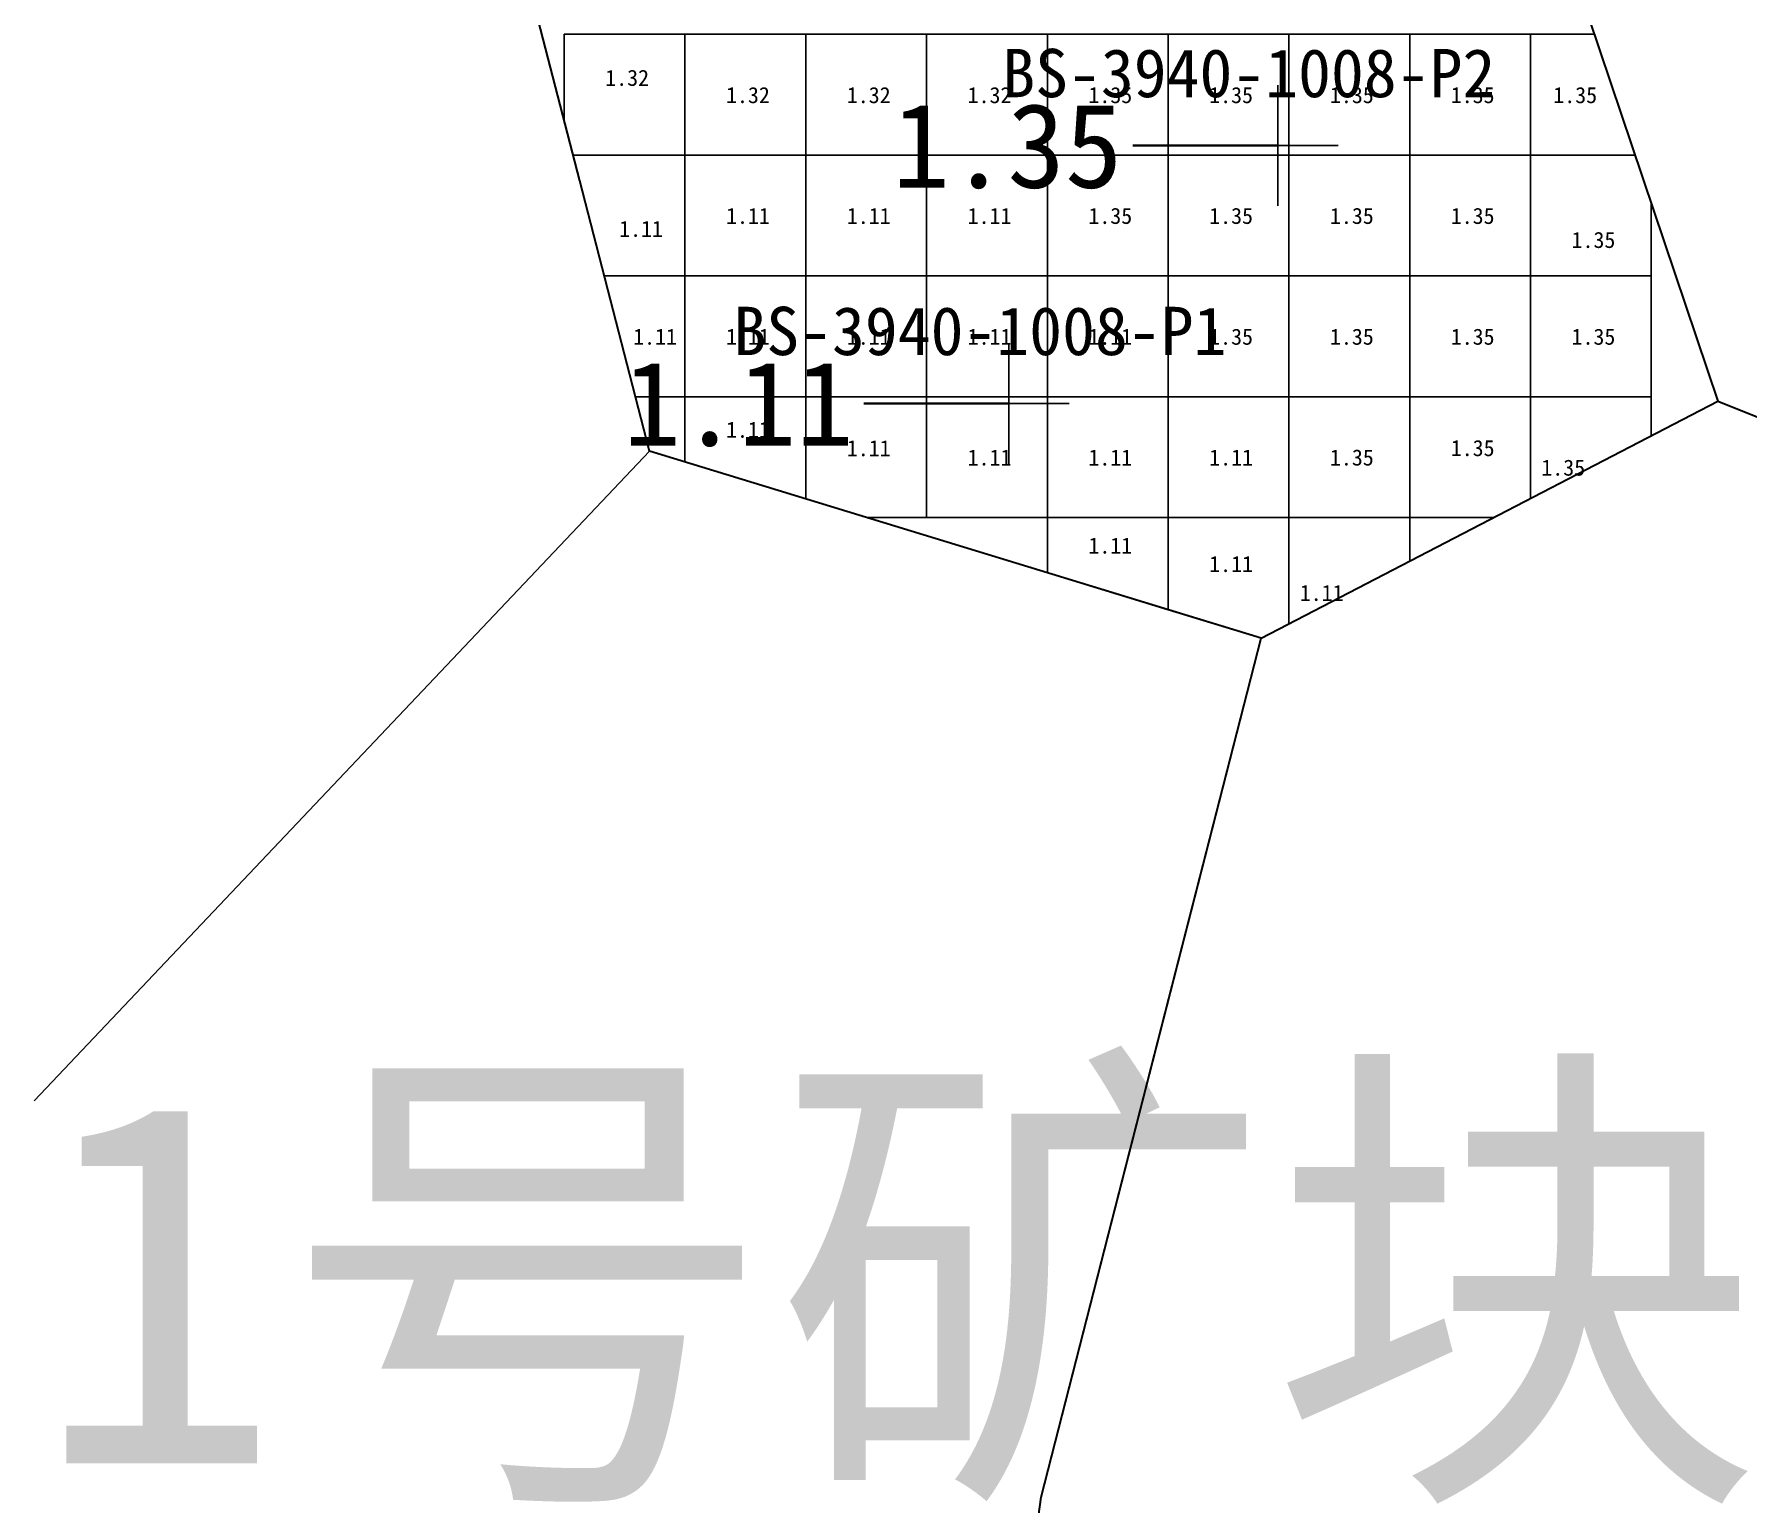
# Model space of a CAD drawing. Header units: metres. Extents: x 470001 to 470177, y 4349638 to 4349825.
# Drawn here: x 470095.92 to 470110.1, y 4349720.09 to 4349732.26 of the extents above; entities that cross this region are included whole.
import ezdxf

# ---------------------------------------------------------------- set-up
doc = ezdxf.new("R2010")
doc.units = ezdxf.units.M
for name, color, linetype in [('0.500-1.000', 4, 'Continuous'), ('1.000-1.500', 5, 'Continuous'), ('点', 7, 'Continuous'), ('爆区方格网', 7, 'Continuous'), ('综合图_历史矿块', 7, 'Continuous'), ('钻孔', 7, 'Continuous')]:
    doc.layers.add(name, color=color, linetype=linetype)
doc.styles.add('CN_TTF', font='simsunb.ttf')

msp = doc.modelspace()

# ---------------------------------------------------------------- texts
at = {"color": 5, "style": 'CN_TTF'}
for s, p in [('1.32', (470100.644, 4349731.829)), ('1.32', (470101.644, 4349731.686)), ('1.32', (470102.644, 4349731.686)), ('1.32', (470103.644, 4349731.686)), ('1.35', (470104.644, 4349731.686)), ('1.35', (470105.644, 4349731.686)), ('1.35', (470106.644, 4349731.686)), ('1.35', (470107.644, 4349731.686)), ('1.35', (470108.493, 4349731.686)), ('1.11', (470101.644, 4349730.686)), ('1.11', (470102.644, 4349730.686)), ('1.11', (470103.644, 4349730.686)), ('1.35', (470104.644, 4349730.686)), ('1.35', (470105.644, 4349730.686)), ('1.35', (470106.644, 4349730.686)), ('1.35', (470107.644, 4349730.686)), ('1.11', (470100.759, 4349730.579)), ('1.35', (470108.644, 4349730.487)), ('1.11', (470100.875, 4349729.686)), ('1.11', (470101.644, 4349729.686)), ('1.11', (470102.644, 4349729.686)), ('1.11', (470103.644, 4349729.686)), ('1.11', (470104.644, 4349729.686)), ('1.35', (470105.644, 4349729.686)), ('1.35', (470106.644, 4349729.686)), ('1.35', (470107.644, 4349729.686)), ('1.35', (470108.644, 4349729.686)), ('1.11', (470101.644, 4349728.916)), ('1.11', (470102.644, 4349728.763)), ('1.11', (470103.644, 4349728.686)), ('1.11', (470104.644, 4349728.686)), ('1.11', (470105.644, 4349728.686)), ('1.35', (470106.644, 4349728.686)), ('1.35', (470107.644, 4349728.764)), ('1.35', (470108.394, 4349728.602)), ('1.11', (470104.644, 4349727.957)), ('1.11', (470105.644, 4349727.804)), ('1.11', (470106.394, 4349727.565))]:
    msp.add_text(s, height=0.1333, dxfattribs=at).set_placement(p)
at = {"insert": (470095.917, 4349723.427), "char_height": 3, "attachment_point": 1, "style": 'CN_TTF'}
msp.add_mtext('1号矿块', dxfattribs=at)
at = {"layer": '钻孔', "color": 138, "true_color": 0x004c4c, "style": 'CN_TTF'}
for s, p in [('BS-3940-1008-P2', (470103.931, 4349731.735)), ('BS-3940-1008-P1', (470101.705, 4349729.6))]:
    msp.add_text(s, height=0.4, dxfattribs=at).set_placement(p)
at = {"layer": '钻孔', "color": 5, "style": 'CN_TTF'}
for s, p in [('1.35', (470103.021, 4349730.985)), ('1.11', (470100.795, 4349728.85))]:
    msp.add_text(s, height=0.7, dxfattribs=at).set_placement(p)

# ---------------------------------------------------------------- linework, layer by layer
at = {"color": 7}
msp.add_line((470101.011, 4349728.805), (470095.917, 4349723.427), dxfattribs=at)
at = {"layer": '0.500-1.000', "color": 4, "lineweight": 30}
msp.add_lwpolyline([(470109.856, 4349729.218), (470114.373, 4349727.421), (470110.826, 4349722.422), (470110.138, 4349718.026), (470107.154, 4349716.026), (470103.459, 4349714.397), (470104.254, 4349720.146), (470105.369, 4349724.499), (470106.074, 4349727.256), (470109.856, 4349729.218)], close=True, dxfattribs=at)
at = {"layer": '1.000-1.500', "color": 5, "lineweight": 30}
msp.add_lwpolyline([(470098.411, 4349757.616), (470098.812, 4349755.969), (470101.368, 4349754.835), (470101.13, 4349754.474), (470098.153, 4349749.95), (470102.645, 4349747.444), (470100.621, 4349743.027), (470106.299, 4349739.782), (470109.856, 4349729.218), (470114.373, 4349727.421), (470110.826, 4349722.422), (470110.138, 4349718.026), (470107.154, 4349716.026), (470103.459, 4349714.397), (470104.254, 4349720.146), (470106.075, 4349727.256), (470101.011, 4349728.805), (470100.433, 4349731.043), (470099.259, 4349735.588), (470097.55, 4349742.202), (470095.716, 4349749.299), (470093.868, 4349756.452), (470096.871, 4349757.221), (470098.411, 4349757.616)], close=True, dxfattribs=at)
at = {"layer": '点', "color": 138, "true_color": 0x004c4c}
for p, q in [((470106.211, 4349730.835), (470106.211, 4349731.835)), ((470105.711, 4349731.335), (470106.711, 4349731.335)), ((470103.985, 4349728.7), (470103.985, 4349729.7)), ((470103.485, 4349729.2), (470104.485, 4349729.2))]:
    msp.add_line(p, q, dxfattribs=at)
at = {"layer": '爆区方格网', "color": 5}
for points in [[(470100.304, 4349732.256), (470101.304, 4349732.256), (470101.304, 4349731.256), (470100.378, 4349731.256), (470100.304, 4349731.543), (470100.304, 4349732.256)], [(470101.304, 4349731.256), (470101.304, 4349732.256), (470102.304, 4349732.256), (470102.304, 4349731.256), (470101.304, 4349731.256)], [(470102.304, 4349731.256), (470102.304, 4349732.256), (470103.304, 4349732.256), (470103.304, 4349731.256), (470102.304, 4349731.256)], [(470103.304, 4349731.256), (470103.304, 4349732.256), (470104.304, 4349732.256), (470104.304, 4349731.256), (470103.304, 4349731.256)], [(470104.304, 4349731.256), (470104.304, 4349732.256), (470105.304, 4349732.256), (470105.304, 4349731.256), (470104.304, 4349731.256)], [(470105.304, 4349731.256), (470105.304, 4349732.256), (470106.304, 4349732.256), (470106.304, 4349731.256), (470105.304, 4349731.256)], [(470106.304, 4349731.256), (470106.304, 4349732.256), (470107.304, 4349732.256), (470107.304, 4349731.256), (470106.304, 4349731.256)], [(470107.304, 4349731.256), (470107.304, 4349732.256), (470108.304, 4349732.256), (470108.304, 4349731.256), (470107.304, 4349731.256)], [(470108.304, 4349731.256), (470108.304, 4349732.256), (470108.833, 4349732.256), (470109.17, 4349731.256), (470108.304, 4349731.256)], [(470101.304, 4349731.256), (470101.304, 4349730.256), (470100.636, 4349730.256), (470100.433, 4349731.043), (470100.378, 4349731.256), (470101.304, 4349731.256)], [(470101.304, 4349730.256), (470101.304, 4349731.256), (470102.304, 4349731.256), (470102.304, 4349730.256), (470101.304, 4349730.256)], [(470102.304, 4349730.256), (470102.304, 4349731.256), (470103.304, 4349731.256), (470103.304, 4349730.256), (470102.304, 4349730.256)], [(470103.304, 4349730.256), (470103.304, 4349731.256), (470104.304, 4349731.256), (470104.304, 4349730.256), (470103.304, 4349730.256)], [(470104.304, 4349730.256), (470104.304, 4349731.256), (470105.304, 4349731.256), (470105.304, 4349730.256), (470104.304, 4349730.256)], [(470105.304, 4349730.256), (470105.304, 4349731.256), (470106.304, 4349731.256), (470106.304, 4349730.256), (470105.304, 4349730.256)], [(470106.304, 4349730.256), (470106.304, 4349731.256), (470107.304, 4349731.256), (470107.304, 4349730.256), (470106.304, 4349730.256)], [(470107.304, 4349730.256), (470107.304, 4349731.256), (470108.304, 4349731.256), (470108.304, 4349730.256), (470107.304, 4349730.256)], [(470109.304, 4349730.256), (470108.304, 4349730.256), (470108.304, 4349731.256), (470109.17, 4349731.256), (470109.304, 4349730.858), (470109.304, 4349730.256)], [(470101.304, 4349730.256), (470101.304, 4349729.256), (470100.895, 4349729.256), (470100.636, 4349730.256), (470101.304, 4349730.256)], [(470101.304, 4349729.256), (470101.304, 4349730.256), (470102.304, 4349730.256), (470102.304, 4349729.256), (470101.304, 4349729.256)], [(470102.304, 4349729.256), (470102.304, 4349730.256), (470103.304, 4349730.256), (470103.304, 4349729.256), (470102.304, 4349729.256)], [(470103.304, 4349729.256), (470103.304, 4349730.256), (470104.304, 4349730.256), (470104.304, 4349729.256), (470103.304, 4349729.256)], [(470104.304, 4349729.256), (470104.304, 4349730.256), (470105.304, 4349730.256), (470105.304, 4349729.256), (470104.304, 4349729.256)], [(470105.304, 4349729.256), (470105.304, 4349730.256), (470106.304, 4349730.256), (470106.304, 4349729.256), (470105.304, 4349729.256)], [(470106.304, 4349729.256), (470106.304, 4349730.256), (470107.304, 4349730.256), (470107.304, 4349729.256), (470106.304, 4349729.256)], [(470107.304, 4349729.256), (470107.304, 4349730.256), (470108.304, 4349730.256), (470108.304, 4349729.256), (470107.304, 4349729.256)], [(470108.304, 4349729.256), (470108.304, 4349730.256), (470109.304, 4349730.256), (470109.304, 4349729.256), (470108.304, 4349729.256)], [(470101.304, 4349729.256), (470102.304, 4349729.256), (470102.304, 4349728.41), (470101.304, 4349728.716), (470101.304, 4349729.256)], [(470102.304, 4349729.256), (470103.304, 4349729.256), (470103.304, 4349728.256), (470102.806, 4349728.256), (470102.304, 4349728.41), (470102.304, 4349729.256)], [(470103.304, 4349728.256), (470103.304, 4349729.256), (470104.304, 4349729.256), (470104.304, 4349728.256), (470103.304, 4349728.256)], [(470104.304, 4349728.256), (470104.304, 4349729.256), (470105.304, 4349729.256), (470105.304, 4349728.256), (470104.304, 4349728.256)], [(470105.304, 4349728.256), (470105.304, 4349729.256), (470106.304, 4349729.256), (470106.304, 4349728.256), (470105.304, 4349728.256)], [(470106.304, 4349728.256), (470106.304, 4349729.256), (470107.304, 4349729.256), (470107.304, 4349728.256), (470106.304, 4349728.256)], [(470107.304, 4349728.256), (470107.304, 4349729.256), (470108.304, 4349729.256), (470108.304, 4349728.413), (470108.002, 4349728.256), (470107.304, 4349728.256)], [(470108.304, 4349729.256), (470109.304, 4349729.256), (470109.304, 4349728.932), (470108.304, 4349728.413), (470108.304, 4349729.256)], [(470104.304, 4349728.256), (470105.304, 4349728.256), (470105.304, 4349727.492), (470104.304, 4349727.798), (470104.304, 4349728.256)], [(470105.304, 4349728.256), (470106.304, 4349728.256), (470106.304, 4349727.375), (470106.074, 4349727.256), (470105.304, 4349727.492), (470105.304, 4349728.256)], [(470106.304, 4349728.256), (470107.304, 4349728.256), (470107.304, 4349727.894), (470106.304, 4349727.375), (470106.304, 4349728.256)]]:
    msp.add_lwpolyline(points, close=True, dxfattribs=at)
at = {"layer": '综合图_历史矿块', "color": 9}
msp.add_lwpolyline([(470114.373, 4349727.421), (470111.088, 4349722.791), (470110.826, 4349722.422), (470110.138, 4349718.026), (470107.154, 4349716.026), (470103.459, 4349714.397), (470104.254, 4349720.146), (470105.369, 4349724.5), (470106.074, 4349727.256), (470109.856, 4349729.218), (470114.373, 4349727.421)], close=True, dxfattribs=at)
at = {"layer": '钻孔', "color": 5, "lineweight": 35}
for p, q in [((470106.211, 4349731.335), (470105.011, 4349731.335)), ((470103.985, 4349729.2), (470102.785, 4349729.2))]:
    msp.add_line(p, q, dxfattribs=at)

msp.set_redraw_order([(e.dxf.handle, doc.entitydb.next_handle()) for e in msp.query("TEXT MTEXT ATTDEF DIMENSION ARC_DIMENSION")])  # texts and dimensions are drawn at this point

doc.saveas('drawing.dxf')
